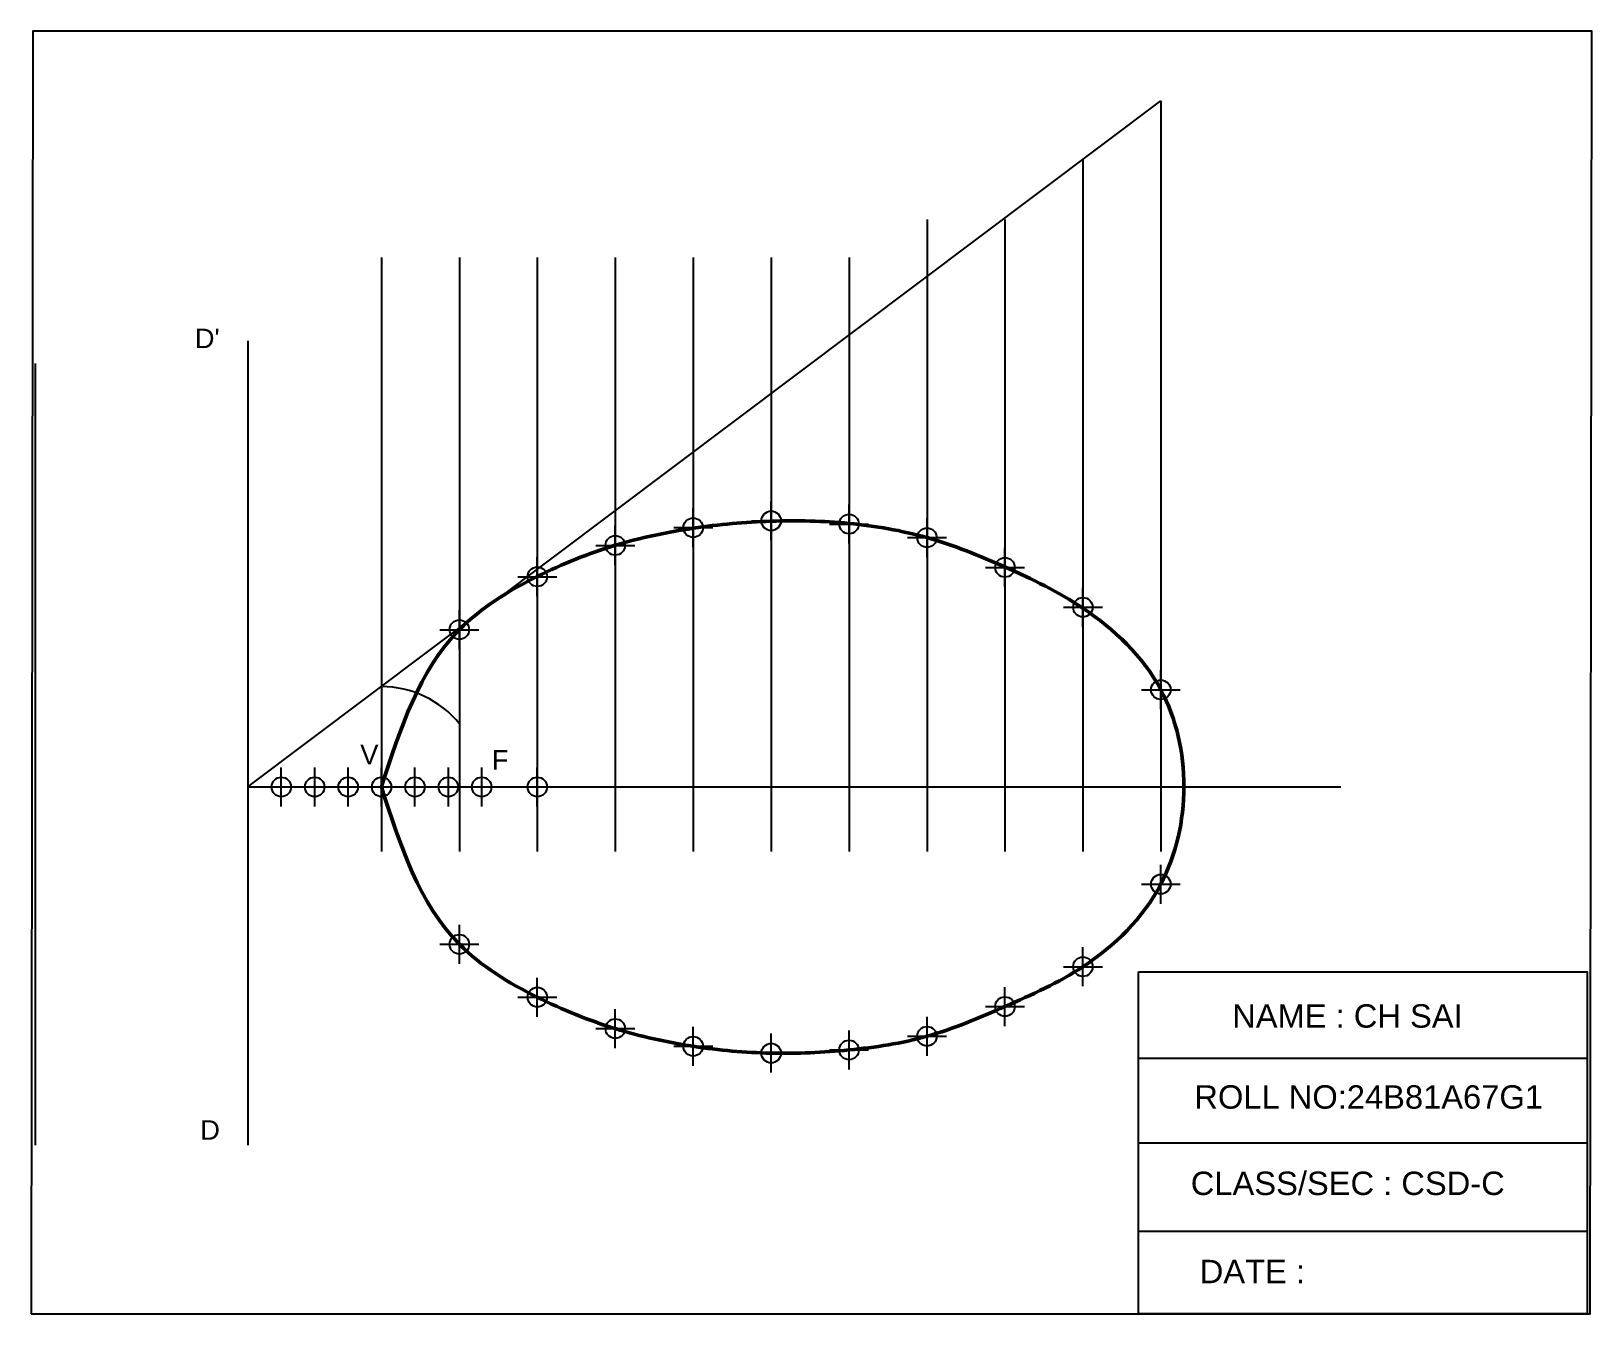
# Model space of a CAD drawing. Header units: millimetres. Extents: x 0 to 3373, y -12 to 340.
# Drawn here: x 2018.7 to 2419.1, y 11 to 340.1 of the extents above; entities that cross this region are included whole.
import ezdxf

# ---------------------------------------------------------------- set-up
doc = ezdxf.new("R2010")
doc.units = ezdxf.units.MM
doc.header["$PDMODE"] = 34
doc.header["$PDSIZE"] = 5
doc.styles.get("Standard").update_dxf_attribs({"font": 'arial.ttf'})

msp = doc.modelspace()

# ---------------------------------------------------------------- texts
for s, height, p in [("D'", 5, (2060.68, 258.82)), ('V', 5, (2103.13, 152.03)), ('F', 5, (2136.88, 150.68)), ('NAME : CH SAI', 6, (2326.87, 84.45)), ('ROLL NO:24B81A67G1', 6, (2317.16, 63.67)), ('D', 5, (2062.07, 55.7)), ('CLASS/SEC : CSD-C', 6, (2316.24, 41.51)), ('DATE : ', 6, (2318.55, 18.88))]:
    msp.add_text(s, height=height).set_placement(p)

# ---------------------------------------------------------------- linework, layer by layer
for p, q in [((2074.3, 146.22), (2308.56, 322.25)), ((2308.56, 322.25), (2308.56, 129.7)), ((2288.56, 307.22), (2288.56, 129.7)), ((2248.56, 291.81), (2248.56, 129.7)), ((2268.56, 291.81), (2268.56, 129.7)), ((2108.56, 282.06), (2108.56, 129.7)), ((2128.56, 282.06), (2128.56, 129.7)), ((2148.56, 282.06), (2148.56, 129.7)), ((2168.56, 282.06), (2168.56, 129.7)), ((2188.56, 282.06), (2188.56, 129.7)), ((2208.56, 282.06), (2208.56, 129.7)), ((2228.56, 282.06), (2228.56, 129.7)), ((2074.3, 260.74), (2074.3, 54.32)), ((2019.69, 254.86), (2019.69, 54.32)), ((2074.3, 146.22), (2134.3, 146.22)), ((2134.3, 146.22), (2354.74, 146.22)), ((2302.83, 76.6), (2417.95, 76.6)), ((2302.83, 54.9), (2417.95, 54.9)), ((2302.83, 32.27), (2417.95, 32.27))]:
    msp.add_line(p, q)
for points in [[(2018.69, 11.03), (2418.69, 11.03), (2419.14, 340.15), (2019.14, 340.15)], [(2302.83, 98.76), (2417.95, 98.76), (2417.95, 11.03), (2302.83, 11.03)]]:
    msp.add_lwpolyline(points, close=True)
msp.add_arc((2108.56, 146.22), 25.74, 39.0207, 90)
at = {"lineweight": 50}
msp.add_spline([(2108.56, 146.22), (2128.56, 186.6), (2148.56, 200.25), (2168.56, 208.23), (2188.56, 212.6), (2208.56, 214.42), (2228.56, 213.84), (2248.56, 210.2), (2268.56, 202.67), (2288.56, 192.09), (2308.56, 171.17), (2308.56, 121.27), (2288.56, 100.09), (2268.56, 89.87), (2248.56, 82.25), (2228.56, 78.74), (2208.56, 77.92), (2188.56, 79.67), (2168.56, 84.22), (2148.56, 92.27), (2128.56, 105.85), (2108.56, 146.22)], degree=3, dxfattribs=at)
for p in [(2188.56, 212.76), (2208.56, 214.51), (2228.56, 213.69), (2168.56, 208.21), (2248.56, 210.19), (2148.56, 200.16), (2268.56, 202.56), (2288.56, 192.34), (2128.56, 186.58), (2308.56, 171.16), (2082.87, 146.22), (2091.44, 146.22), (2100.02, 146.22), (2108.59, 146.22), (2117.16, 146.22), (2125.73, 146.22), (2134.3, 146.22), (2148.56, 146.22), (2308.56, 121.27), (2128.56, 105.85), (2288.56, 100.09), (2148.56, 92.27), (2268.56, 89.87), (2168.56, 84.22), (2188.56, 79.67), (2248.56, 82.25), (2208.56, 77.92), (2228.56, 78.74)]:
    msp.add_point(p)

msp.set_redraw_order([(e.dxf.handle, doc.entitydb.next_handle()) for e in msp.query("TEXT MTEXT ATTDEF DIMENSION ARC_DIMENSION")])  # texts and dimensions are drawn at this point

doc.saveas('drawing.dxf')
